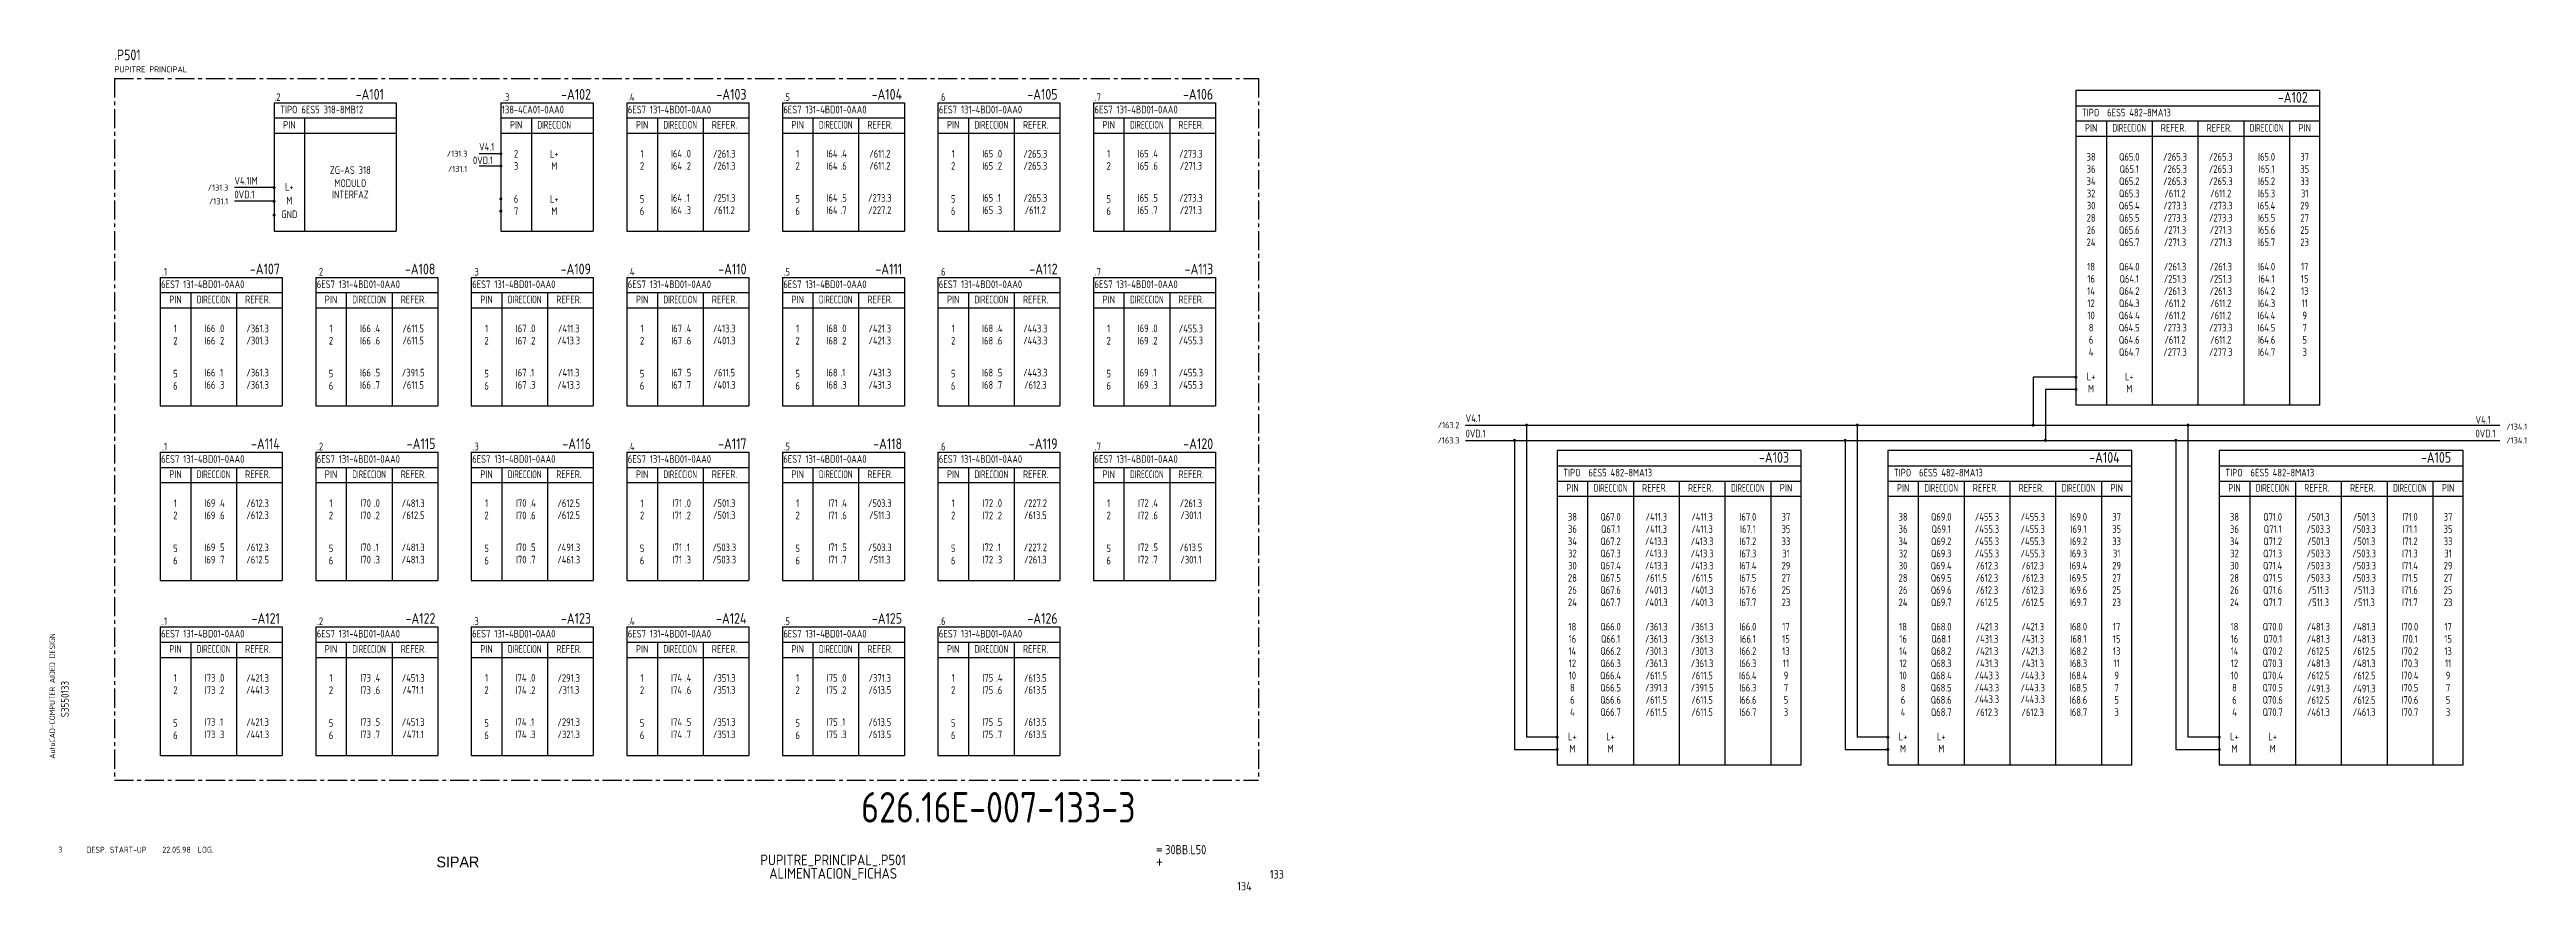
# Model space of a CAD drawing. Extents: x 10 to 1435, y 6 to 281.
# Drawn here: x 623 to 1435, y 6 to 281 of the extents above; entities that cross this region are included whole.
import ezdxf
from ezdxf.enums import TextEntityAlignment as Align

# ---------------------------------------------------------------- set-up
doc = ezdxf.new("R2010")
doc.units = 0
doc.header["$LTSCALE"] = 5
doc.header["$MEASUREMENT"] = 0
doc.linetypes.add('CENTER', pattern=[2, 1.25, -0.25, 0.25, -0.25])
doc.layers.get('0').update_dxf_attribs({"linetype": 'CONTINUOUS'})
doc.layers.add('CART', color=7, linetype='CONTINUOUS')
doc.styles.add('DIN', font='DIN.shx', dxfattribs={"width": 0.85})
doc.styles.add('N', font='ROMANS', dxfattribs={"width": 0.85, "height": 3})
doc.styles.add('X', font='UNIV.SHX', dxfattribs={"height": 3.5})

msp = doc.modelspace()

# ---------------------------------------------------------------- texts
at = {"color": 3, "style": 'DIN', "width": 0.85}
msp.add_text('.P501', height=3.5, dxfattribs=at).set_placement((644.29, 277.81))
at = {"style": 'DIN', "width": 0.85}
for s, height, p in [('PUPITRE PRINCIPAL', 2, (644.29, 273.81)), ('TIPO 6ES5 318-8MB12', 2.5, (698.62, 260.39)), ('138-4CA01-0AA0', 2.5, (771.26, 260.39)), ('6ES7 131-4BD01-0AA0', 2.5, (812.55, 260.39)), ('6ES7 131-4BD01-0AA0', 2.5, (863.53, 260.39)), ('6ES7 131-4BD01-0AA0', 2.5, (914.51, 260.39)), ('6ES7 131-4BD01-0AA0', 2.5, (965.49, 260.39)), ('TIPO  6ES5 482-8MA13', 2.5, (1289.13, 259.39)), ('0VD.1', 2.5, (761.8, 243.74)), ('V4.1', 2.5, (763.82, 248.16)), ('.0', 2.5, (831.26, 245.93)), ('.2', 2.5, (831.26, 241.89)), ('.4', 2.5, (882.24, 245.93)), ('.6', 2.5, (882.24, 241.89)), ('.0', 2.5, (933.22, 245.93)), ('.2', 2.5, (933.22, 241.89)), ('.4', 2.5, (984.2, 245.93)), ('.6', 2.5, (984.2, 241.89)), ('V4.1IM', 2.5, (683.62, 237.05)), ('0VD.1', 2.5, (683.62, 232.55)), ('.1', 2.5, (831.26, 231.44)), ('.3', 2.5, (831.26, 227.4)), ('.5', 2.5, (882.24, 231.44)), ('.7', 2.5, (882.24, 227.4)), ('.1', 2.5, (933.22, 231.44)), ('.3', 2.5, (933.22, 227.4)), ('.5', 2.5, (984.2, 231.44)), ('.7', 2.5, (984.2, 227.4)), ('6ES7 131-4BD01-0AA0', 2.5, (659.62, 203.12)), ('6ES7 131-4BD01-0AA0', 2.5, (710.6, 203.12)), ('6ES7 131-4BD01-0AA0', 2.5, (761.57, 203.12)), ('6ES7 131-4BD01-0AA0', 2.5, (812.55, 203.12)), ('6ES7 131-4BD01-0AA0', 2.5, (863.53, 203.12)), ('6ES7 131-4BD01-0AA0', 2.5, (914.51, 203.12)), ('6ES7 131-4BD01-0AA0', 2.5, (965.49, 203.12)), ('.0', 2.5, (678.33, 188.66)), ('.2', 2.5, (678.33, 184.62)), ('.4', 2.5, (729.31, 188.66)), ('.6', 2.5, (729.31, 184.62)), ('.0', 2.5, (780.29, 188.66)), ('.2', 2.5, (780.29, 184.62)), ('.4', 2.5, (831.26, 188.66)), ('.6', 2.5, (831.26, 184.62)), ('.0', 2.5, (882.24, 188.66)), ('.2', 2.5, (882.24, 184.62)), ('.4', 2.5, (933.22, 188.66)), ('.6', 2.5, (933.22, 184.62)), ('.0', 2.5, (984.2, 188.66)), ('.2', 2.5, (984.2, 184.62)), ('.1', 2.5, (678.33, 174.16)), ('.3', 2.5, (678.33, 170.12)), ('.5', 2.5, (729.31, 174.16)), ('.7', 2.5, (729.31, 170.12)), ('.1', 2.5, (780.29, 174.16)), ('.3', 2.5, (780.29, 170.12)), ('.5', 2.5, (831.26, 174.16)), ('.7', 2.5, (831.26, 170.12)), ('.1', 2.5, (882.24, 174.16)), ('.3', 2.5, (882.24, 170.12)), ('.5', 2.5, (933.22, 174.16)), ('.7', 2.5, (933.22, 170.12)), ('.1', 2.5, (984.2, 174.16)), ('.3', 2.5, (984.2, 170.12)), ('V4.1', 2.5, (1087.13, 159.19)), ('0VD.1', 2.5, (1087.13, 154.19)), ('V4.1', 2.5, (1418.1, 158.69)), ('0VD.1', 2.5, (1418.1, 154.19)), ('6ES7 131-4BD01-0AA0', 2.5, (659.62, 145.84)), ('6ES7 131-4BD01-0AA0', 2.5, (710.6, 145.84)), ('6ES7 131-4BD01-0AA0', 2.5, (761.57, 145.84)), ('6ES7 131-4BD01-0AA0', 2.5, (812.55, 145.84)), ('6ES7 131-4BD01-0AA0', 2.5, (863.53, 145.84)), ('6ES7 131-4BD01-0AA0', 2.5, (914.51, 145.84)), ('6ES7 131-4BD01-0AA0', 2.5, (965.49, 145.84)), ('TIPO  6ES5 482-8MA13', 2.5, (1119.13, 141.37)), ('TIPO  6ES5 482-8MA13', 2.5, (1227.5, 141.37)), ('TIPO  6ES5 482-8MA13', 2.5, (1336.12, 141.37)), ('.4', 2.5, (678.33, 131.39)), ('.0', 2.5, (729.31, 131.39)), ('.4', 2.5, (780.29, 131.39)), ('.0', 2.5, (831.26, 131.39)), ('.4', 2.5, (882.24, 131.39)), ('.0', 2.5, (933.22, 131.39)), ('.4', 2.5, (984.2, 131.39)), ('.6', 2.5, (678.33, 127.34)), ('.2', 2.5, (729.31, 127.34)), ('.6', 2.5, (780.29, 127.34)), ('.2', 2.5, (831.26, 127.34)), ('.6', 2.5, (882.24, 127.34)), ('.2', 2.5, (933.22, 127.34)), ('.6', 2.5, (984.2, 127.34)), ('.5', 2.5, (678.33, 116.89)), ('.7', 2.5, (678.33, 112.85)), ('.1', 2.5, (729.31, 116.89)), ('.3', 2.5, (729.31, 112.85)), ('.5', 2.5, (780.29, 116.89)), ('.7', 2.5, (780.29, 112.85)), ('.1', 2.5, (831.26, 116.89)), ('.3', 2.5, (831.26, 112.85)), ('.5', 2.5, (882.24, 116.89)), ('.7', 2.5, (882.24, 112.85)), ('.1', 2.5, (933.22, 116.89)), ('.3', 2.5, (933.22, 112.85)), ('.5', 2.5, (984.2, 116.89)), ('.7', 2.5, (984.2, 112.85)), ('6ES7 131-4BD01-0AA0', 2.5, (659.62, 88.57)), ('6ES7 131-4BD01-0AA0', 2.5, (710.6, 88.57)), ('6ES7 131-4BD01-0AA0', 2.5, (761.57, 88.57)), ('6ES7 131-4BD01-0AA0', 2.5, (812.55, 88.57)), ('6ES7 131-4BD01-0AA0', 2.5, (863.53, 88.57)), ('6ES7 131-4BD01-0AA0', 2.5, (914.51, 88.57)), ('.0', 2.5, (678.33, 74.11)), ('.4', 2.5, (729.31, 74.11)), ('.0', 2.5, (780.29, 74.11)), ('.4', 2.5, (831.26, 74.11)), ('.0', 2.5, (882.24, 74.11)), ('.4', 2.5, (933.22, 74.11)), ('.2', 2.5, (678.33, 70.07)), ('.6', 2.5, (729.31, 70.07)), ('.2', 2.5, (780.29, 70.07)), ('.6', 2.5, (831.26, 70.07)), ('.2', 2.5, (882.24, 70.07)), ('.6', 2.5, (933.22, 70.07)), ('.1', 2.5, (678.33, 59.62)), ('.3', 2.5, (678.33, 55.58)), ('.5', 2.5, (729.31, 59.62)), ('.7', 2.5, (729.31, 55.58)), ('.1', 2.5, (780.29, 59.62)), ('.3', 2.5, (780.29, 55.58)), ('.5', 2.5, (831.26, 59.62)), ('.7', 2.5, (831.26, 55.58)), ('.1', 2.5, (882.24, 59.62)), ('.3', 2.5, (882.24, 55.58)), ('.5', 2.5, (933.22, 59.62)), ('.7', 2.5, (933.22, 55.58))]:
    msp.add_text(s, height=height, dxfattribs=at).set_placement(p)
at = {"color": 3, "style": 'DIN', "width": 0.85}
for s, p in [('-A101', (732.62, 264.89)), ('-A102', (800.48, 264.89)), ('-A103', (851.46, 264.89)), ('-A104', (902.44, 264.89)), ('-A105', (953.41, 264.89)), ('-A106', (1004.39, 264.89)), ('-A102', (1363.13, 263.89)), ('-A107', (698.52, 207.62)), ('-A108', (749.5, 207.62)), ('-A109', (800.48, 207.62)), ('-A110', (851.46, 207.62)), ('-A111', (902.44, 207.62)), ('-A112', (953.41, 207.62)), ('-A113', (1004.39, 207.62)), ('-A114', (698.52, 150.34)), ('-A115', (749.5, 150.34)), ('-A116', (800.48, 150.34)), ('-A117', (851.46, 150.34)), ('-A118', (902.44, 150.34)), ('-A119', (953.41, 150.34)), ('-A120', (1004.39, 150.34)), ('-A103', (1193.13, 145.87)), ('-A104', (1301.5, 145.87)), ('-A105', (1410.12, 145.87)), ('-A121', (698.52, 93.07)), ('-A122', (749.5, 93.07)), ('-A123', (800.48, 93.07)), ('-A124', (851.46, 93.07)), ('-A125', (902.44, 93.07)), ('-A126', (953.41, 93.07))]:
    msp.add_text(s, height=3.5, dxfattribs=at).set_placement(p, align=Align.RIGHT)
at = {"style": 'DIN', "width": 0.85}
for s, p in [('.2', (697.76, 264.49)), ('.3', (772.73, 264.49)), ('.4', (813.68, 264.49)), ('.5', (864.66, 264.49)), ('.6', (915.64, 264.49)), ('.7', (966.62, 264.49)), ('PIN', (701.62, 255.39)), ('PIN', (775.94, 255.39)), ('PIN', (817.23, 255.39)), ('REFER.', (844.23, 255.39)), ('PIN', (868.21, 255.39)), ('REFER.', (895.21, 255.39)), ('PIN', (919.19, 255.39)), ('REFER.', (946.19, 255.39)), ('PIN', (970.16, 255.39)), ('REFER.', (997.16, 255.39)), ('PIN', (1292.13, 254.39)), ('REFER.', (1319.13, 254.39)), ('REFER.', (1334.13, 254.39)), ('PIN', (1362.13, 254.39)), ('3', (775.94, 241.89)), ('2', (775.94, 245.89)), ('L+', (788.44, 245.89)), ('M', (788.44, 241.89)), ('2', (817.23, 241.89)), ('1', (817.23, 245.89)), ('/261.3', (844.17, 245.88)), ('/261.3', (844.17, 241.95)), ('2', (868.21, 241.89)), ('1', (868.21, 245.89)), ('/611.2', (895.15, 245.88)), ('/611.2', (895.15, 241.95)), ('2', (919.19, 241.89)), ('1', (919.19, 245.89)), ('/265.3', (946.12, 245.88)), ('/265.3', (946.12, 241.95)), ('2', (970.16, 241.89)), ('1', (970.16, 245.89)), ('/273.3', (997.1, 245.88)), ('/271.3', (997.1, 241.95)), ('38', (1292.13, 244.89)), ('Q65.0', (1304.63, 244.89)), ('/265.3', (1319.63, 244.89)), ('/265.3', (1334.63, 244.89)), ('I65.0', (1349.63, 244.89)), ('37', (1362.13, 244.89)), ('L+', (701.62, 235.05)), ('ZG-AS 318', (721.62, 240.54)), ('MODULO', (721.62, 236.27)), ('34', (1292.13, 236.89)), ('36', (1292.13, 240.89)), ('Q65.2', (1304.63, 236.89)), ('Q65.1', (1304.63, 240.89)), ('/265.3', (1319.63, 240.89)), ('/265.3', (1319.63, 236.89)), ('/265.3', (1334.63, 240.89)), ('/265.3', (1334.63, 236.89)), ('I65.2', (1349.63, 236.89)), ('I65.1', (1349.63, 240.89)), ('35', (1362.13, 240.89)), ('33', (1362.13, 236.89)), ('GND', (701.62, 226.05)), ('M', (701.62, 230.55)), ('INTERFAZ', (721.62, 232.54)), ('7', (775.94, 227.09)), ('6', (775.94, 231.09)), ('L+', (788.44, 231.09)), ('M', (788.44, 227.09)), ('5', (817.23, 231.09)), ('6', (817.23, 227.09)), ('/251.3', (844.17, 231.42)), ('/611.2', (844.17, 227.4)), ('5', (868.21, 231.09)), ('6', (868.21, 227.09)), ('/273.3', (895.15, 231.42)), ('/227.2', (895.15, 227.4)), ('5', (919.19, 231.09)), ('6', (919.19, 227.09)), ('/265.3', (946.12, 231.42)), ('/611.2', (946.12, 227.4)), ('5', (970.16, 231.09)), ('6', (970.16, 227.09)), ('/273.3', (997.1, 231.42)), ('/271.3', (997.1, 227.4)), ('28', (1292.13, 224.89)), ('32', (1292.13, 232.89)), ('30', (1292.13, 228.89)), ('Q65.4', (1304.63, 228.89)), ('Q65.5', (1304.63, 224.89)), ('Q65.3', (1304.63, 232.89)), ('/273.3', (1319.63, 228.89)), ('/273.3', (1319.63, 224.89)), ('/611.2', (1319.63, 232.89)), ('/273.3', (1334.63, 228.89)), ('/273.3', (1334.63, 224.89)), ('/611.2', (1334.63, 232.89)), ('I65.4', (1349.63, 228.89)), ('I65.5', (1349.63, 224.89)), ('I65.3', (1349.63, 232.89)), ('29', (1362.13, 228.89)), ('27', (1362.13, 224.89)), ('31', (1362.13, 232.89)), ('24', (1292.13, 216.89)), ('26', (1292.13, 220.89)), ('Q65.6', (1304.63, 220.89)), ('Q65.7', (1304.63, 216.89)), ('/271.3', (1319.63, 220.89)), ('/271.3', (1319.63, 216.89)), ('/271.3', (1334.63, 220.89)), ('/271.3', (1334.63, 216.89)), ('I65.6', (1349.63, 220.89)), ('I65.7', (1349.63, 216.89)), ('25', (1362.13, 220.89)), ('23', (1362.13, 216.89)), ('18', (1292.13, 208.89)), ('Q64.0', (1304.63, 208.89)), ('/261.3', (1319.63, 208.89)), ('/261.3', (1334.63, 208.89)), ('I64.0', (1349.63, 208.89)), ('17', (1362.13, 208.89)), ('.1', (660.75, 207.22)), ('.2', (711.72, 207.22)), ('.3', (762.7, 207.22)), ('.4', (813.68, 207.22)), ('.5', (864.66, 207.22)), ('.6', (915.64, 207.22)), ('.7', (966.62, 207.22)), ('14', (1292.13, 200.89)), ('16', (1292.13, 204.89)), ('Q64.2', (1304.63, 200.89)), ('Q64.1', (1304.63, 204.89)), ('/251.3', (1319.63, 204.89)), ('/261.3', (1319.63, 200.89)), ('/251.3', (1334.63, 204.89)), ('/261.3', (1334.63, 200.89)), ('I64.2', (1349.63, 200.89)), ('I64.1', (1349.63, 204.89)), ('15', (1362.13, 204.89)), ('13', (1362.13, 200.89)), ('PIN', (664.29, 198.12)), ('REFER.', (691.29, 198.12)), ('PIN', (715.27, 198.12)), ('REFER.', (742.27, 198.12)), ('PIN', (766.25, 198.12)), ('REFER.', (793.25, 198.12)), ('PIN', (817.23, 198.12)), ('REFER.', (844.23, 198.12)), ('PIN', (868.21, 198.12)), ('REFER.', (895.21, 198.12)), ('PIN', (919.19, 198.12)), ('REFER.', (946.19, 198.12)), ('PIN', (970.16, 198.12)), ('REFER.', (997.16, 198.12)), ('10', (1292.13, 192.89)), ('12', (1292.13, 196.89)), ('Q64.4', (1304.63, 192.89)), ('Q64.3', (1304.63, 196.89)), ('/611.2', (1319.63, 196.89)), ('/611.2', (1319.63, 192.89)), ('/611.2', (1334.63, 196.89)), ('/611.2', (1334.63, 192.89)), ('I64.4', (1349.63, 192.89)), ('I64.3', (1349.63, 196.89)), ('11', (1362.13, 196.89)), ('9', (1362.13, 192.89)), ('2', (664.29, 184.62)), ('1', (664.29, 188.62)), ('/361.3', (691.23, 188.61)), ('/301.3', (691.23, 184.68)), ('2', (715.27, 184.62)), ('1', (715.27, 188.62)), ('/611.5', (742.21, 188.61)), ('/611.5', (742.21, 184.68)), ('2', (766.25, 184.62)), ('1', (766.25, 188.62)), ('/413.3', (793.19, 184.68)), ('/411.3', (793.19, 188.61)), ('2', (817.23, 184.62)), ('1', (817.23, 188.62)), ('/413.3', (844.17, 188.61)), ('/401.3', (844.17, 184.68)), ('2', (868.21, 184.62)), ('1', (868.21, 188.62)), ('/421.3', (895.15, 188.61)), ('/421.3', (895.15, 184.68)), ('2', (919.19, 184.62)), ('1', (919.19, 188.62)), ('/443.3', (946.12, 188.61)), ('/443.3', (946.12, 184.68)), ('2', (970.16, 184.62)), ('1', (970.16, 188.62)), ('/455.3', (997.1, 188.61)), ('/455.3', (997.1, 184.68)), ('8', (1292.13, 188.89)), ('6', (1292.13, 184.89)), ('Q64.5', (1304.63, 188.89)), ('Q64.6', (1304.63, 184.89)), ('/273.3', (1319.63, 188.89)), ('/611.2', (1319.63, 184.89)), ('/273.3', (1334.63, 188.89)), ('/611.2', (1334.63, 184.89)), ('I64.5', (1349.63, 188.89)), ('I64.6', (1349.63, 184.89)), ('7', (1362.13, 188.89)), ('5', (1362.13, 184.89)), ('4', (1292.13, 180.89)), ('Q64.7', (1304.63, 180.89)), ('/277.3', (1319.63, 180.89)), ('/277.3', (1334.63, 180.89)), ('I64.7', (1349.63, 180.89)), ('3', (1362.13, 180.89)), ('5', (664.29, 173.82)), ('6', (664.29, 169.82)), ('/361.3', (691.23, 174.15)), ('/361.3', (691.23, 170.12)), ('5', (715.27, 173.82)), ('6', (715.27, 169.82)), ('/391.5', (742.21, 174.15)), ('/611.5', (742.21, 170.12)), ('5', (766.25, 173.82)), ('6', (766.25, 169.82)), ('/413.3', (793.19, 170.12)), ('/411.3', (793.19, 174.15)), ('5', (817.23, 173.82)), ('6', (817.23, 169.82)), ('/401.3', (844.17, 170.12)), ('/611.5', (844.17, 174.15)), ('5', (868.21, 173.82)), ('6', (868.21, 169.82)), ('/431.3', (895.15, 174.15)), ('/431.3', (895.15, 170.12)), ('5', (919.19, 173.82)), ('6', (919.19, 169.82)), ('/443.3', (946.12, 174.15)), ('/612.3', (946.12, 170.12)), ('5', (970.16, 173.82)), ('6', (970.16, 169.82)), ('/455.3', (997.1, 174.15)), ('/455.3', (997.1, 170.12)), ('L+', (1292.13, 172.89)), ('M', (1292.13, 168.89)), ('L+', (1304.63, 172.89)), ('M', (1304.63, 168.89)), ('.1', (660.75, 149.94)), ('.2', (711.72, 149.94)), ('.3', (762.7, 149.94)), ('.4', (813.68, 149.94)), ('.5', (864.66, 149.94)), ('.6', (915.64, 149.94)), ('.7', (966.62, 149.94)), ('PIN', (664.29, 140.84)), ('REFER.', (691.29, 140.84)), ('PIN', (715.27, 140.84)), ('REFER.', (742.27, 140.84)), ('PIN', (766.25, 140.84)), ('REFER.', (793.25, 140.84)), ('PIN', (817.23, 140.84)), ('REFER.', (844.23, 140.84)), ('PIN', (868.21, 140.84)), ('REFER.', (895.21, 140.84)), ('PIN', (919.19, 140.84)), ('REFER.', (946.19, 140.84)), ('PIN', (970.16, 140.84)), ('REFER.', (997.16, 140.84)), ('PIN', (1122.13, 136.37)), ('REFER.', (1149.13, 136.37)), ('REFER.', (1164.13, 136.37)), ('PIN', (1192.13, 136.37)), ('PIN', (1230.5, 136.37)), ('REFER.', (1257.5, 136.37)), ('REFER.', (1272.5, 136.37)), ('PIN', (1300.5, 136.37)), ('PIN', (1339.12, 136.37)), ('REFER.', (1366.12, 136.37)), ('REFER.', (1381.12, 136.37)), ('PIN', (1409.12, 136.37)), ('1', (664.29, 131.34)), ('/612.3', (691.23, 131.34)), ('/612.3', (691.23, 127.41)), ('1', (715.27, 131.34)), ('/481.3', (742.21, 131.34)), ('/612.5', (742.21, 127.41)), ('1', (766.25, 131.34)), ('/612.5', (793.19, 131.34)), ('/612.5', (793.19, 127.41)), ('1', (817.23, 131.34)), ('/501.3', (844.17, 131.34)), ('/501.3', (844.17, 127.41)), ('1', (868.21, 131.34)), ('/503.3', (895.15, 131.34)), ('/511.3', (895.15, 127.41)), ('1', (919.19, 131.34)), ('/227.2', (946.12, 131.34)), ('/613.5', (946.12, 127.41)), ('1', (970.16, 131.34)), ('/261.3', (997.1, 131.34)), ('/301.1', (997.1, 127.41)), ('2', (664.29, 127.34)), ('2', (715.27, 127.34)), ('2', (766.25, 127.34)), ('2', (817.23, 127.34)), ('2', (868.21, 127.34)), ('2', (919.19, 127.34)), ('2', (970.16, 127.34)), ('38', (1122.13, 126.87)), ('36', (1122.13, 122.87)), ('Q67.0', (1134.63, 126.87)), ('Q67.1', (1134.63, 122.87)), ('/411.3', (1149.63, 126.87)), ('/411.3', (1149.63, 122.87)), ('/411.3', (1164.63, 126.87)), ('/411.3', (1164.63, 122.87)), ('I67.0', (1179.63, 126.87)), ('I67.1', (1179.63, 122.87)), ('35', (1192.13, 122.87)), ('37', (1192.13, 126.87)), ('38', (1230.5, 126.87)), ('36', (1230.5, 122.87)), ('Q69.0', (1243, 126.87)), ('Q69.1', (1243, 122.87)), ('/455.3', (1258, 126.87)), ('/455.3', (1258, 122.87)), ('/455.3', (1273, 126.87)), ('/455.3', (1273, 122.87)), ('I69.0', (1288, 126.87)), ('I69.1', (1288, 122.87)), ('35', (1300.5, 122.87)), ('37', (1300.5, 126.87)), ('38', (1339.12, 126.87)), ('36', (1339.12, 122.87)), ('Q71.0', (1351.62, 126.87)), ('Q71.1', (1351.62, 122.87)), ('/503.3', (1366.62, 122.87)), ('/501.3', (1366.62, 126.87)), ('/503.3', (1381.62, 122.87)), ('/501.3', (1381.62, 126.87)), ('I71.0', (1396.62, 126.87)), ('I71.1', (1396.62, 122.87)), ('35', (1409.12, 122.87)), ('37', (1409.12, 126.87)), ('5', (664.29, 116.55)), ('6', (664.29, 112.55)), ('/612.5', (691.23, 112.85)), ('/612.3', (691.23, 116.87)), ('5', (715.27, 116.55)), ('6', (715.27, 112.55)), ('/481.3', (742.21, 116.87)), ('/481.3', (742.21, 112.85)), ('5', (766.25, 116.55)), ('6', (766.25, 112.55)), ('/491.3', (793.19, 116.87)), ('/461.3', (793.19, 112.85)), ('5', (817.23, 116.55)), ('6', (817.23, 112.55)), ('/503.3', (844.17, 116.87)), ('/503.3', (844.17, 112.85)), ('5', (868.21, 116.55)), ('6', (868.21, 112.55)), ('/503.3', (895.15, 116.87)), ('/511.3', (895.15, 112.85)), ('5', (919.19, 116.55)), ('6', (919.19, 112.55)), ('/227.2', (946.12, 116.87)), ('/261.3', (946.12, 112.85)), ('5', (970.16, 116.55)), ('6', (970.16, 112.55)), ('/613.5', (997.1, 116.87)), ('/301.1', (997.1, 112.85)), ('34', (1122.13, 118.87)), ('32', (1122.13, 114.87)), ('Q67.3', (1134.63, 114.87)), ('Q67.2', (1134.63, 118.87)), ('/413.3', (1149.63, 118.87)), ('/413.3', (1149.63, 114.87)), ('/413.3', (1164.63, 118.87)), ('/413.3', (1164.63, 114.87)), ('I67.3', (1179.63, 114.87)), ('I67.2', (1179.63, 118.87)), ('33', (1192.13, 118.87)), ('31', (1192.13, 114.87)), ('34', (1230.5, 118.87)), ('32', (1230.5, 114.87)), ('Q69.3', (1243, 114.87)), ('Q69.2', (1243, 118.87)), ('/455.3', (1258, 118.87)), ('/455.3', (1258, 114.87)), ('/455.3', (1273, 118.87)), ('/455.3', (1273, 114.87)), ('I69.3', (1288, 114.87)), ('I69.2', (1288, 118.87)), ('33', (1300.5, 118.87)), ('31', (1300.5, 114.87)), ('34', (1339.12, 118.87)), ('32', (1339.12, 114.87)), ('Q71.3', (1351.62, 114.87)), ('Q71.2', (1351.62, 118.87)), ('/503.3', (1366.62, 114.87)), ('/501.3', (1366.62, 118.87)), ('/503.3', (1381.62, 114.87)), ('/501.3', (1381.62, 118.87)), ('I71.3', (1396.62, 114.87)), ('I71.2', (1396.62, 118.87)), ('33', (1409.12, 118.87)), ('31', (1409.12, 114.87)), ('28', (1122.13, 106.87)), ('30', (1122.13, 110.87)), ('Q67.4', (1134.63, 110.87)), ('Q67.5', (1134.63, 106.87)), ('/413.3', (1149.63, 110.87)), ('/611.5', (1149.63, 106.87)), ('/413.3', (1164.63, 110.87)), ('/611.5', (1164.63, 106.87)), ('I67.4', (1179.63, 110.87)), ('I67.5', (1179.63, 106.87)), ('29', (1192.13, 110.87)), ('27', (1192.13, 106.87)), ('28', (1230.5, 106.87)), ('30', (1230.5, 110.87)), ('Q69.4', (1243, 110.87)), ('Q69.5', (1243, 106.87)), ('/612.3', (1258, 110.87)), ('/612.3', (1258, 106.87)), ('/612.3', (1273, 110.87)), ('/612.3', (1273, 106.87)), ('I69.4', (1288, 110.87)), ('I69.5', (1288, 106.87)), ('29', (1300.5, 110.87)), ('27', (1300.5, 106.87)), ('28', (1339.12, 106.87)), ('30', (1339.12, 110.87)), ('Q71.4', (1351.62, 110.87)), ('Q71.5', (1351.62, 106.87)), ('/503.3', (1366.62, 110.87)), ('/503.3', (1366.62, 106.87)), ('/503.3', (1381.62, 110.87)), ('/503.3', (1381.62, 106.87)), ('I71.4', (1396.62, 110.87)), ('I71.5', (1396.62, 106.87)), ('29', (1409.12, 110.87)), ('27', (1409.12, 106.87)), ('24', (1122.13, 98.87)), ('26', (1122.13, 102.87)), ('Q67.6', (1134.63, 102.87)), ('Q67.7', (1134.63, 98.87)), ('/401.3', (1149.63, 102.87)), ('/401.3', (1149.63, 98.87)), ('/401.3', (1164.63, 102.87)), ('/401.3', (1164.63, 98.87)), ('I67.6', (1179.63, 102.87)), ('I67.7', (1179.63, 98.87)), ('25', (1192.13, 102.87)), ('23', (1192.13, 98.87)), ('24', (1230.5, 98.87)), ('26', (1230.5, 102.87)), ('Q69.6', (1243, 102.87)), ('Q69.7', (1243, 98.87)), ('/612.5', (1258, 98.87)), ('/612.3', (1258, 102.87)), ('/612.5', (1273, 98.87)), ('/612.3', (1273, 102.87)), ('I69.6', (1288, 102.87)), ('I69.7', (1288, 98.87)), ('25', (1300.5, 102.87)), ('23', (1300.5, 98.87)), ('24', (1339.12, 98.87)), ('26', (1339.12, 102.87)), ('Q71.6', (1351.62, 102.87)), ('Q71.7', (1351.62, 98.87)), ('/511.3', (1366.62, 102.87)), ('/511.3', (1366.62, 98.87)), ('/511.3', (1381.62, 102.87)), ('/511.3', (1381.62, 98.87)), ('I71.6', (1396.62, 102.87)), ('I71.7', (1396.62, 98.87)), ('25', (1409.12, 102.87)), ('23', (1409.12, 98.87)), ('.1', (660.75, 92.67)), ('.2', (711.72, 92.67)), ('.3', (762.7, 92.67)), ('.4', (813.68, 92.67)), ('.5', (864.66, 92.67)), ('.6', (915.64, 92.67)), ('18', (1122.13, 90.87)), ('16', (1122.13, 86.87)), ('Q66.0', (1134.63, 90.87)), ('Q66.1', (1134.63, 86.87)), ('/361.3', (1149.63, 90.87)), ('/361.3', (1149.63, 86.87)), ('/361.3', (1164.63, 90.87)), ('/361.3', (1164.63, 86.87)), ('I66.0', (1179.63, 90.87)), ('I66.1', (1179.63, 86.87)), ('15', (1192.13, 86.87)), ('17', (1192.13, 90.87)), ('18', (1230.5, 90.87)), ('16', (1230.5, 86.87)), ('Q68.0', (1243, 90.87)), ('Q68.1', (1243, 86.87)), ('/431.3', (1258, 86.87)), ('/421.3', (1258, 90.87)), ('/431.3', (1273, 86.87)), ('/421.3', (1273, 90.87)), ('I68.0', (1288, 90.87)), ('I68.1', (1288, 86.87)), ('15', (1300.5, 86.87)), ('17', (1300.5, 90.87)), ('18', (1339.12, 90.87)), ('16', (1339.12, 86.87)), ('Q70.0', (1351.62, 90.87)), ('Q70.1', (1351.62, 86.87)), ('/481.3', (1366.62, 90.87)), ('/481.3', (1366.62, 86.87)), ('/481.3', (1381.62, 90.87)), ('/481.3', (1381.62, 86.87)), ('I70.0', (1396.62, 90.87)), ('I70.1', (1396.62, 86.87)), ('15', (1409.12, 86.87)), ('17', (1409.12, 90.87)), ('PIN', (664.29, 83.57)), ('REFER.', (691.29, 83.57)), ('PIN', (715.27, 83.57)), ('REFER.', (742.27, 83.57)), ('PIN', (766.25, 83.57)), ('REFER.', (793.25, 83.57)), ('PIN', (817.23, 83.57)), ('REFER.', (844.23, 83.57)), ('PIN', (868.21, 83.57)), ('REFER.', (895.21, 83.57)), ('PIN', (919.19, 83.57)), ('REFER.', (946.19, 83.57)), ('14', (1122.13, 82.87)), ('12', (1122.13, 78.87)), ('Q66.3', (1134.63, 78.87)), ('Q66.2', (1134.63, 82.87)), ('/361.3', (1149.63, 78.87)), ('/301.3', (1149.63, 82.87)), ('/361.3', (1164.63, 78.87)), ('/301.3', (1164.63, 82.87)), ('I66.3', (1179.63, 78.87)), ('I66.2', (1179.63, 82.87)), ('13', (1192.13, 82.87)), ('11', (1192.13, 78.87)), ('14', (1230.5, 82.87)), ('12', (1230.5, 78.87)), ('Q68.3', (1243, 78.87)), ('Q68.2', (1243, 82.87)), ('/431.3', (1258, 78.87)), ('/421.3', (1258, 82.87)), ('/431.3', (1273, 78.87)), ('/421.3', (1273, 82.87)), ('I68.3', (1288, 78.87)), ('I68.2', (1288, 82.87)), ('13', (1300.5, 82.87)), ('11', (1300.5, 78.87)), ('14', (1339.12, 82.87)), ('12', (1339.12, 78.87)), ('Q70.3', (1351.62, 78.87)), ('Q70.2', (1351.62, 82.87)), ('/481.3', (1366.62, 78.87)), ('/612.5', (1366.62, 82.87)), ('/481.3', (1381.62, 78.87)), ('/612.5', (1381.62, 82.87)), ('I70.3', (1396.62, 78.87)), ('I70.2', (1396.62, 82.87)), ('13', (1409.12, 82.87)), ('11', (1409.12, 78.87)), ('1', (664.29, 74.07)), ('/421.3', (691.23, 74.06)), ('1', (715.27, 74.07)), ('/451.3', (742.21, 74.06)), ('1', (766.25, 74.07)), ('/291.3', (793.19, 74.06)), ('1', (817.23, 74.07)), ('/351.3', (844.17, 74.06)), ('1', (868.21, 74.07)), ('/371.3', (895.15, 74.06)), ('1', (919.19, 74.07)), ('/613.5', (946.12, 74.06)), ('10', (1122.13, 74.87)), ('8', (1122.13, 70.87)), ('Q66.4', (1134.63, 74.87)), ('Q66.5', (1134.63, 70.87)), ('/391.3', (1149.63, 70.87)), ('/611.5', (1149.63, 74.87)), ('/391.5', (1164.63, 70.87)), ('/611.5', (1164.63, 74.87)), ('I66.4', (1179.63, 74.87)), ('I66.3', (1179.63, 70.87)), ('7', (1192.13, 70.87)), ('9', (1192.13, 74.87)), ('10', (1230.5, 74.87)), ('8', (1230.5, 70.87)), ('Q68.4', (1243, 74.87)), ('Q68.5', (1243, 70.87)), ('/443.3', (1258, 74.87)), ('/443.3', (1258, 70.87)), ('/443.3', (1273, 74.87)), ('/443.3', (1273, 70.87)), ('I68.4', (1288, 74.87)), ('I68.5', (1288, 70.87)), ('9', (1300.5, 74.87)), ('7', (1300.5, 70.87)), ('10', (1339.12, 74.87)), ('8', (1339.12, 70.87)), ('Q70.4', (1351.62, 74.87)), ('Q70.5', (1351.62, 70.87)), ('/491.3', (1366.62, 70.59)), ('/612.5', (1366.62, 74.87)), ('/491.3', (1381.62, 70.59)), ('/612.5', (1381.62, 74.87)), ('I70.4', (1396.62, 74.87)), ('I70.5', (1396.62, 70.87)), ('9', (1409.12, 74.87)), ('7', (1409.12, 70.87)), ('2', (664.29, 70.07)), ('/441.3', (691.23, 70.14)), ('2', (715.27, 70.07)), ('/471.1', (742.21, 70.14)), ('2', (766.25, 70.07)), ('/311.3', (793.19, 70.14)), ('2', (817.23, 70.07)), ('/351.3', (844.17, 70.14)), ('2', (868.21, 70.07)), ('/613.5', (895.15, 70.14)), ('2', (919.19, 70.07)), ('/613.5', (946.12, 70.14)), ('4', (1122.13, 62.87)), ('6', (1122.13, 66.87)), ('Q66.6', (1134.63, 66.87)), ('Q66.7', (1134.63, 62.87)), ('/611.5', (1149.63, 66.87)), ('/611.5', (1149.63, 62.87)), ('/611.5', (1164.63, 66.87)), ('/611.5', (1164.63, 62.87)), ('I66.6', (1179.63, 66.87)), ('I66.7', (1179.63, 62.87)), ('3', (1192.13, 62.87)), ('5', (1192.13, 66.87)), ('4', (1230.5, 62.87)), ('6', (1230.5, 66.87)), ('Q68.6', (1243, 66.87)), ('Q68.7', (1243, 62.87)), ('/443.3', (1258, 67.1)), ('/612.3', (1258, 62.81)), ('/443.3', (1273, 67.1)), ('/612.3', (1273, 62.81)), ('I68.6', (1288, 66.87)), ('I68.7', (1288, 62.87)), ('3', (1300.5, 62.87)), ('5', (1300.5, 66.87)), ('4', (1339.12, 62.87)), ('6', (1339.12, 66.87)), ('Q70.6', (1351.62, 66.87)), ('Q70.7', (1351.62, 62.87)), ('/461.3', (1366.62, 62.87)), ('/612.5', (1366.62, 66.81)), ('/461.3', (1381.62, 62.87)), ('/612.5', (1381.62, 66.81)), ('I70.6', (1396.62, 66.87)), ('I70.7', (1396.62, 62.87)), ('3', (1409.12, 62.87)), ('5', (1409.12, 66.87)), ('5', (664.29, 59.27)), ('6', (664.29, 55.27)), ('/441.3', (691.23, 55.58)), ('/421.3', (691.23, 59.6)), ('5', (715.27, 59.27)), ('6', (715.27, 55.27)), ('/451.3', (742.21, 59.6)), ('/471.1', (742.21, 55.58)), ('5', (766.25, 59.27)), ('6', (766.25, 55.27)), ('/291.3', (793.19, 59.6)), ('/321.3', (793.19, 55.58)), ('5', (817.23, 59.27)), ('6', (817.23, 55.27)), ('/351.3', (844.17, 59.6)), ('/351.3', (844.17, 55.58)), ('5', (868.21, 59.27)), ('6', (868.21, 55.27)), ('/613.5', (895.15, 59.6)), ('/613.5', (895.15, 55.58)), ('5', (919.19, 59.27)), ('6', (919.19, 55.27)), ('/613.5', (946.12, 59.6)), ('/613.5', (946.12, 55.58)), ('L+', (1122.13, 54.87)), ('L+', (1134.63, 54.87)), ('L+', (1230.5, 54.87)), ('L+', (1243, 54.87)), ('L+', (1339.12, 54.87)), ('L+', (1351.62, 54.87)), ('M', (1122.13, 50.87)), ('M', (1134.63, 50.87)), ('M', (1230.5, 50.87)), ('M', (1243, 50.87)), ('M', (1339.12, 50.87)), ('M', (1351.62, 50.87))]:
    msp.add_text(s, height=2.5, dxfattribs=at).set_placement(p, align=Align.CENTER)
at = {"style": 'DIN', "width": 0.596129}
for p, p2 in [((782.94, 255.39), (793.94, 255.39)), ((824.23, 255.39), (835.23, 255.39)), ((875.21, 255.39), (886.21, 255.39)), ((926.19, 255.39), (937.19, 255.39)), ((977.16, 255.39), (988.16, 255.39)), ((1299.13, 254.39), (1310.13, 254.39)), ((1344.13, 254.39), (1355.13, 254.39)), ((671.29, 198.12), (682.29, 198.12)), ((722.27, 198.12), (733.27, 198.12)), ((773.25, 198.12), (784.25, 198.12)), ((824.23, 198.12), (835.23, 198.12)), ((875.21, 198.12), (886.21, 198.12)), ((926.19, 198.12), (937.19, 198.12)), ((977.16, 198.12), (988.16, 198.12)), ((671.29, 140.84), (682.29, 140.84)), ((722.27, 140.84), (733.27, 140.84)), ((773.25, 140.84), (784.25, 140.84)), ((824.23, 140.84), (835.23, 140.84)), ((875.21, 140.84), (886.21, 140.84)), ((926.19, 140.84), (937.19, 140.84)), ((977.16, 140.84), (988.16, 140.84)), ((1129.13, 136.37), (1140.13, 136.37)), ((1174.13, 136.37), (1185.13, 136.37)), ((1237.5, 136.37), (1248.5, 136.37)), ((1282.5, 136.37), (1293.5, 136.37)), ((1346.12, 136.37), (1357.12, 136.37)), ((1391.12, 136.37), (1402.12, 136.37)), ((671.29, 83.57), (682.29, 83.57)), ((722.27, 83.57), (733.27, 83.57)), ((773.25, 83.57), (784.25, 83.57)), ((824.23, 83.57), (835.23, 83.57)), ((875.21, 83.57), (886.21, 83.57)), ((926.19, 83.57), (937.19, 83.57))]:
    msp.add_text('DIRECCION', height=2.5, dxfattribs=at).set_placement(p, p2, align=Align.FIT)
at = {"style": 'DIN', "width": 0.85}
for s, height, p in [('/131.3', 2, (759.95, 246.16)), ('I64', 2.5, (830.33, 245.93)), ('I64', 2.5, (830.33, 241.89)), ('I64', 2.5, (881.31, 245.93)), ('I64', 2.5, (881.31, 241.89)), ('I65', 2.5, (932.29, 245.93)), ('I65', 2.5, (932.29, 241.89)), ('I65', 2.5, (983.26, 245.93)), ('I65', 2.5, (983.26, 241.89)), ('/131.3', 2, (681.62, 235.05)), ('/131.1', 2, (759.95, 241.16)), ('/131.1', 2, (681.62, 230.55)), ('I64', 2.5, (830.33, 231.44)), ('I64', 2.5, (830.33, 227.4)), ('I64', 2.5, (881.31, 231.44)), ('I64', 2.5, (881.31, 227.4)), ('I65', 2.5, (932.29, 231.44)), ('I65', 2.5, (932.29, 227.4)), ('I65', 2.5, (983.26, 231.44)), ('I65', 2.5, (983.26, 227.4)), ('I66', 2.5, (677.39, 188.66)), ('I66', 2.5, (677.39, 184.62)), ('I66', 2.5, (728.37, 188.66)), ('I66', 2.5, (728.37, 184.62)), ('I67', 2.5, (779.35, 188.66)), ('I67', 2.5, (779.35, 184.62)), ('I67', 2.5, (830.33, 188.66)), ('I67', 2.5, (830.33, 184.62)), ('I68', 2.5, (881.31, 188.66)), ('I68', 2.5, (881.31, 184.62)), ('I68', 2.5, (932.29, 188.66)), ('I68', 2.5, (932.29, 184.62)), ('I69', 2.5, (983.26, 188.66)), ('I69', 2.5, (983.26, 184.62)), ('I66', 2.5, (677.39, 174.16)), ('I66', 2.5, (677.39, 170.12)), ('I66', 2.5, (728.37, 174.16)), ('I66', 2.5, (728.37, 170.12)), ('I67', 2.5, (779.35, 174.16)), ('I67', 2.5, (779.35, 170.12)), ('I67', 2.5, (830.33, 174.16)), ('I67', 2.5, (830.33, 170.12)), ('I68', 2.5, (881.31, 174.16)), ('I68', 2.5, (881.31, 170.12)), ('I68', 2.5, (932.29, 174.16)), ('I68', 2.5, (932.29, 170.12)), ('I69', 2.5, (983.26, 174.16)), ('I69', 2.5, (983.26, 170.12)), ('/163.2', 2, (1085.13, 157.19)), ('/134.1', 2, (1435.04, 156.69)), ('/163.3', 2, (1085.13, 152.19)), ('/134.1', 2, (1435.04, 152.19)), ('I69', 2.5, (677.39, 131.39)), ('I70', 2.5, (728.37, 131.39)), ('I70', 2.5, (779.35, 131.39)), ('I71', 2.5, (830.33, 131.39)), ('I71', 2.5, (881.31, 131.39)), ('I72', 2.5, (932.29, 131.39)), ('I72', 2.5, (983.26, 131.39)), ('I69', 2.5, (677.39, 127.34)), ('I70', 2.5, (728.37, 127.34)), ('I70', 2.5, (779.35, 127.34)), ('I71', 2.5, (830.33, 127.34)), ('I71', 2.5, (881.31, 127.34)), ('I72', 2.5, (932.29, 127.34)), ('I72', 2.5, (983.26, 127.34)), ('I69', 2.5, (677.39, 116.89)), ('I69', 2.5, (677.39, 112.85)), ('I70', 2.5, (728.37, 116.89)), ('I70', 2.5, (728.37, 112.85)), ('I70', 2.5, (779.35, 116.89)), ('I70', 2.5, (779.35, 112.85)), ('I71', 2.5, (830.33, 116.89)), ('I71', 2.5, (830.33, 112.85)), ('I71', 2.5, (881.31, 116.89)), ('I71', 2.5, (881.31, 112.85)), ('I72', 2.5, (932.29, 116.89)), ('I72', 2.5, (932.29, 112.85)), ('I72', 2.5, (983.26, 116.89)), ('I72', 2.5, (983.26, 112.85)), ('I73', 2.5, (677.39, 74.11)), ('I73', 2.5, (728.37, 74.11)), ('I74', 2.5, (779.35, 74.11)), ('I74', 2.5, (830.33, 74.11)), ('I75', 2.5, (881.31, 74.11)), ('I75', 2.5, (932.29, 74.11)), ('I73', 2.5, (677.39, 70.07)), ('I73', 2.5, (728.37, 70.07)), ('I74', 2.5, (779.35, 70.07)), ('I74', 2.5, (830.33, 70.07)), ('I75', 2.5, (881.31, 70.07)), ('I75', 2.5, (932.29, 70.07)), ('I73', 2.5, (677.39, 59.62)), ('I73', 2.5, (677.39, 55.58)), ('I73', 2.5, (728.37, 59.62)), ('I73', 2.5, (728.37, 55.58)), ('I74', 2.5, (779.35, 59.62)), ('I74', 2.5, (779.35, 55.58)), ('I74', 2.5, (830.33, 59.62)), ('I74', 2.5, (830.33, 55.58)), ('I75', 2.5, (881.31, 59.62)), ('I75', 2.5, (881.31, 55.58)), ('I75', 2.5, (932.29, 59.62)), ('I75', 2.5, (932.29, 55.58))]:
    msp.add_text(s, height=height, dxfattribs=at).set_placement(p, align=Align.RIGHT)
at = {"color": 2, "insert": (889.02, 37.92), "char_height": 10, "width": 111.0411, "attachment_point": 1, "style": 'DIN'}
msp.add_mtext('626.16E-007-133-3', dxfattribs=at)
at = {"layer": 'CART', "color": 1, "style": 'DIN', "width": 0.9}
msp.add_text('AutoCAD-COMPUTER AIDED DESIGN', height=1.8, rotation=90, dxfattribs=at).set_placement((624.84, 48.84))
at = {"layer": 'CART', "color": 3, "style": 'N', "width": 0.85}
for s, p in [('=', (985.61, 17.91)), ('+', (985.61, 13.87))]:
    msp.add_text(s, height=2.5, dxfattribs=at).set_placement(p)
at = {"layer": 'CART', "color": 3, "style": 'DIN', "width": 0.9, "flags": 1}
msp.add_attdef('S3550133', text='', height=2.5, rotation=90, dxfattribs=at).set_placement((629.32, 68.38), align=Align.CENTER)
at = {"layer": 'CART', "color": 6, "style": 'X', "flags": 1}
msp.add_attdef('SIPAR', text='', height=3.5, dxfattribs=at).set_placement((756.86, 15), align=Align.MIDDLE)
at = {"layer": 'CART', "color": 2, "style": 'DIN', "width": 0.9, "flags": 1}
for tag, text, p in [('PUPITRE_PRINCIPAL_.P501', 'PLC', (879.86, 15.51)), ('ALIMENTACION_FICHAS', '', (879.86, 11.09))]:
    msp.add_attdef(tag, text=text, height=3.5, dxfattribs=at).set_placement(p, align=Align.MIDDLE)
at = {"layer": 'CART', "color": 3, "style": 'DIN', "width": 0.85}
msp.add_attdef('30BB.L50', text='', height=3, dxfattribs=at).set_placement((988.7, 16.63), align=Align.BOTTOM_LEFT)
at = {"layer": 'CART', "color": 7, "style": 'DIN', "width": 0.9, "flags": 1}
msp.add_attdef('134', (1012.3, 5.65), '', height=2.8, dxfattribs=at)
at = {"layer": 'CART', "color": 2, "style": 'DIN', "width": 0.9, "flags": 1}
msp.add_attdef('133', text='', height=2.8, dxfattribs=at).set_placement((1027.57, 9.56), align=Align.RIGHT)

# ---------------------------------------------------------------- blocks, each defined once
blk = doc.blocks.new('DESP')
at = {"color": 3, "style": 'DIN'}
for s, width, p in [('3', 0.9, (7.45, 13.02)), ('DESP. START-UP', 0.8, (16.76, 13.02)), ('22.05.98', 0.9, (41.59, 13.02)), ('LOG.', 0.9, (53.16, 13.02))]:
    blk.add_text(s, height=2, dxfattribs=dict(at, width=width)).set_placement(p)

# ---------------------------------------------------------------- linework, layer by layer
at = {"color": 3, "linetype": 'CENTER'}
for p, q in [((644.29, 271.81), (1019.29, 271.81)), ((644.29, 271.81), (644.29, 41.81)), ((1019.29, 271.81), (1019.29, 41.81)), ((644.29, 41.81), (1019.29, 41.81))]:
    msp.add_line(p, q, dxfattribs=at)
at = {"color": 3}
for p, q in [((1287.13, 267.89), (1287.13, 164.89)), ((1367.13, 267.89), (1287.13, 267.89)), ((1367.13, 164.89), (1367.13, 267.89)), ((696.62, 263.89), (696.62, 221.76)), ((696.62, 263.89), (736.62, 263.89)), ((736.62, 263.89), (736.62, 221.76)), ((770.94, 263.89), (770.94, 221.76)), ((770.94, 263.89), (801.25, 263.89)), ((801.25, 263.89), (801.25, 221.76)), ((812.23, 263.89), (812.23, 221.76)), ((812.23, 263.89), (852.23, 263.89)), ((852.23, 263.89), (852.23, 221.76)), ((863.21, 263.89), (863.21, 221.76)), ((863.21, 263.89), (903.21, 263.89)), ((903.21, 263.89), (903.21, 221.76)), ((914.19, 263.89), (914.19, 221.76)), ((914.19, 263.89), (954.19, 263.89)), ((954.19, 263.89), (954.19, 221.76)), ((965.16, 263.89), (965.16, 221.76)), ((965.16, 263.89), (1005.16, 263.89)), ((1005.16, 263.89), (1005.16, 221.76)), ((1287.13, 262.89), (1367.13, 262.89)), ((696.62, 258.89), (736.62, 258.89)), ((696.62, 253.89), (736.62, 253.89)), ((706.62, 258.89), (706.62, 221.76)), ((770.94, 258.89), (801.25, 258.89)), ((770.94, 253.89), (801.25, 253.89)), ((780.94, 258.89), (780.94, 221.76)), ((812.23, 258.89), (852.23, 258.89)), ((812.23, 253.89), (852.23, 253.89)), ((822.23, 258.89), (822.23, 221.76)), ((837.23, 258.89), (837.23, 221.76)), ((863.21, 258.89), (903.21, 258.89)), ((863.21, 253.89), (903.21, 253.89)), ((873.21, 258.89), (873.21, 221.76)), ((888.21, 258.89), (888.21, 221.76)), ((914.19, 258.89), (954.19, 258.89)), ((914.19, 253.89), (954.19, 253.89)), ((924.19, 258.89), (924.19, 221.76)), ((939.19, 258.89), (939.19, 221.76)), ((965.16, 258.89), (1005.16, 258.89)), ((965.16, 253.89), (1005.16, 253.89)), ((975.16, 258.89), (975.16, 221.76)), ((990.16, 258.89), (990.16, 221.76)), ((1287.13, 257.89), (1367.13, 257.89)), ((1287.13, 252.89), (1367.13, 252.89)), ((1297.13, 257.89), (1297.13, 164.89)), ((1312.13, 257.89), (1312.13, 164.89)), ((1327.13, 257.89), (1327.13, 164.89)), ((1342.13, 257.89), (1342.13, 164.89)), ((1357.13, 257.89), (1357.13, 164.89)), ((696.62, 221.76), (736.62, 221.76)), ((770.94, 221.76), (801.25, 221.76)), ((812.23, 221.76), (852.23, 221.76)), ((863.21, 221.76), (903.21, 221.76)), ((914.19, 221.76), (954.19, 221.76)), ((965.16, 221.76), (1005.16, 221.76)), ((659.29, 206.62), (659.29, 164.49)), ((659.29, 206.62), (699.29, 206.62)), ((699.29, 206.62), (699.29, 164.49)), ((710.27, 206.62), (710.27, 164.49)), ((710.27, 206.62), (750.27, 206.62)), ((750.27, 206.62), (750.27, 164.49)), ((761.25, 206.62), (761.25, 164.49)), ((761.25, 206.62), (801.25, 206.62)), ((801.25, 206.62), (801.25, 164.49)), ((812.23, 206.62), (812.23, 164.49)), ((812.23, 206.62), (852.23, 206.62)), ((852.23, 206.62), (852.23, 164.49)), ((863.21, 206.62), (863.21, 164.49)), ((863.21, 206.62), (903.21, 206.62)), ((903.21, 206.62), (903.21, 164.49)), ((914.19, 206.62), (914.19, 164.49)), ((914.19, 206.62), (954.19, 206.62)), ((954.19, 206.62), (954.19, 164.49)), ((965.16, 206.62), (965.16, 164.49)), ((965.16, 206.62), (1005.16, 206.62)), ((1005.16, 206.62), (1005.16, 164.49)), ((659.29, 201.62), (699.29, 201.62)), ((659.29, 196.62), (699.29, 196.62)), ((669.29, 201.62), (669.29, 164.49)), ((684.29, 201.62), (684.29, 164.49)), ((710.27, 201.62), (750.27, 201.62)), ((710.27, 196.62), (750.27, 196.62)), ((720.27, 201.62), (720.27, 164.49)), ((735.27, 201.62), (735.27, 164.49)), ((761.25, 201.62), (801.25, 201.62)), ((761.25, 196.62), (801.25, 196.62)), ((771.25, 201.62), (771.25, 164.49)), ((786.25, 201.62), (786.25, 164.49)), ((812.23, 201.62), (852.23, 201.62)), ((812.23, 196.62), (852.23, 196.62)), ((822.23, 201.62), (822.23, 164.49)), ((837.23, 201.62), (837.23, 164.49)), ((863.21, 201.62), (903.21, 201.62)), ((863.21, 196.62), (903.21, 196.62)), ((873.21, 201.62), (873.21, 164.49)), ((888.21, 201.62), (888.21, 164.49)), ((914.19, 201.62), (954.19, 201.62)), ((914.19, 196.62), (954.19, 196.62)), ((924.19, 201.62), (924.19, 164.49)), ((939.19, 201.62), (939.19, 164.49)), ((965.16, 201.62), (1005.16, 201.62)), ((965.16, 196.62), (1005.16, 196.62)), ((975.16, 201.62), (975.16, 164.49)), ((990.16, 201.62), (990.16, 164.49)), ((659.29, 164.49), (699.29, 164.49)), ((710.27, 164.49), (750.27, 164.49)), ((761.25, 164.49), (801.25, 164.49)), ((812.23, 164.49), (852.23, 164.49)), ((863.21, 164.49), (903.21, 164.49)), ((914.19, 164.49), (954.19, 164.49)), ((965.16, 164.49), (1005.16, 164.49)), ((1287.13, 164.89), (1367.13, 164.89)), ((659.29, 149.34), (659.29, 107.21)), ((659.29, 149.34), (699.29, 149.34)), ((699.29, 149.34), (699.29, 107.21)), ((710.27, 149.34), (710.27, 107.21)), ((710.27, 149.34), (750.27, 149.34)), ((750.27, 149.34), (750.27, 107.21)), ((761.25, 149.34), (761.25, 107.21)), ((761.25, 149.34), (801.25, 149.34)), ((801.25, 149.34), (801.25, 107.21)), ((812.23, 149.34), (812.23, 107.21)), ((812.23, 149.34), (852.23, 149.34)), ((852.23, 149.34), (852.23, 107.21)), ((863.21, 149.34), (863.21, 107.21)), ((863.21, 149.34), (903.21, 149.34)), ((903.21, 149.34), (903.21, 107.21)), ((914.19, 149.34), (914.19, 107.21)), ((914.19, 149.34), (954.19, 149.34)), ((954.19, 149.34), (954.19, 107.21)), ((965.16, 149.34), (965.16, 107.21)), ((965.16, 149.34), (1005.16, 149.34)), ((1005.16, 149.34), (1005.16, 107.21)), ((1117.13, 149.87), (1117.13, 46.87)), ((1197.13, 149.87), (1117.13, 149.87)), ((1197.13, 46.87), (1197.13, 149.87)), ((1225.5, 149.87), (1225.5, 46.87)), ((1305.5, 149.87), (1225.5, 149.87)), ((1305.5, 46.87), (1305.5, 149.87)), ((1414.12, 149.87), (1334.12, 149.87)), ((1334.12, 149.87), (1334.12, 46.87)), ((1414.12, 46.87), (1414.12, 149.87)), ((659.29, 144.34), (699.29, 144.34)), ((659.29, 139.34), (699.29, 139.34)), ((669.29, 144.34), (669.29, 107.21)), ((684.29, 144.34), (684.29, 107.21)), ((710.27, 144.34), (750.27, 144.34)), ((710.27, 139.34), (750.27, 139.34)), ((720.27, 144.34), (720.27, 107.21)), ((735.27, 144.34), (735.27, 107.21)), ((761.25, 144.34), (801.25, 144.34)), ((761.25, 139.34), (801.25, 139.34)), ((771.25, 144.34), (771.25, 107.21)), ((786.25, 144.34), (786.25, 107.21)), ((812.23, 144.34), (852.23, 144.34)), ((812.23, 139.34), (852.23, 139.34)), ((822.23, 144.34), (822.23, 107.21)), ((837.23, 144.34), (837.23, 107.21)), ((863.21, 144.34), (903.21, 144.34)), ((863.21, 139.34), (903.21, 139.34)), ((873.21, 144.34), (873.21, 107.21)), ((888.21, 144.34), (888.21, 107.21)), ((914.19, 144.34), (954.19, 144.34)), ((914.19, 139.34), (954.19, 139.34)), ((924.19, 144.34), (924.19, 107.21)), ((939.19, 144.34), (939.19, 107.21)), ((965.16, 144.34), (1005.16, 144.34)), ((965.16, 139.34), (1005.16, 139.34)), ((975.16, 144.34), (975.16, 107.21)), ((990.16, 144.34), (990.16, 107.21)), ((1117.13, 144.87), (1197.13, 144.87)), ((1117.13, 139.87), (1197.13, 139.87)), ((1127.13, 139.87), (1127.13, 46.87)), ((1142.13, 139.87), (1142.13, 46.87)), ((1157.13, 139.87), (1157.13, 46.87)), ((1172.13, 139.87), (1172.13, 46.87)), ((1187.13, 139.87), (1187.13, 46.87)), ((1225.5, 144.87), (1305.5, 144.87)), ((1225.5, 139.87), (1305.5, 139.87)), ((1235.5, 139.87), (1235.5, 46.87)), ((1250.5, 139.87), (1250.5, 46.87)), ((1265.5, 139.87), (1265.5, 46.87)), ((1280.5, 139.87), (1280.5, 46.87)), ((1295.5, 139.87), (1295.5, 46.87)), ((1334.12, 144.87), (1414.12, 144.87)), ((1334.12, 139.87), (1414.12, 139.87)), ((1344.12, 139.87), (1344.12, 46.87)), ((1359.12, 139.87), (1359.12, 46.87)), ((1374.12, 139.87), (1374.12, 46.87)), ((1389.12, 139.87), (1389.12, 46.87)), ((1404.12, 139.87), (1404.12, 46.87)), ((1117.13, 134.87), (1197.13, 134.87)), ((1225.5, 134.87), (1305.5, 134.87)), ((1334.12, 134.87), (1414.12, 134.87)), ((659.29, 107.21), (699.29, 107.21)), ((710.27, 107.21), (750.27, 107.21)), ((761.25, 107.21), (801.25, 107.21)), ((812.23, 107.21), (852.23, 107.21)), ((863.21, 107.21), (903.21, 107.21)), ((914.19, 107.21), (954.19, 107.21)), ((965.16, 107.21), (1005.16, 107.21)), ((659.29, 92.07), (659.29, 49.94)), ((659.29, 92.07), (699.29, 92.07)), ((699.29, 92.07), (699.29, 49.94)), ((710.27, 92.07), (710.27, 49.94)), ((710.27, 92.07), (750.27, 92.07)), ((750.27, 92.07), (750.27, 49.94)), ((761.25, 92.07), (761.25, 49.94)), ((761.25, 92.07), (801.25, 92.07)), ((801.25, 92.07), (801.25, 49.94)), ((812.23, 92.07), (812.23, 49.94)), ((812.23, 92.07), (852.23, 92.07)), ((852.23, 92.07), (852.23, 49.94)), ((863.21, 92.07), (863.21, 49.94)), ((863.21, 92.07), (903.21, 92.07)), ((903.21, 92.07), (903.21, 49.94)), ((914.19, 92.07), (914.19, 49.94)), ((914.19, 92.07), (954.19, 92.07)), ((954.19, 92.07), (954.19, 49.94)), ((659.29, 87.07), (699.29, 87.07)), ((659.29, 82.07), (699.29, 82.07)), ((669.29, 87.07), (669.29, 49.94)), ((684.29, 87.07), (684.29, 49.94)), ((710.27, 87.07), (750.27, 87.07)), ((710.27, 82.07), (750.27, 82.07)), ((720.27, 87.07), (720.27, 49.94)), ((735.27, 87.07), (735.27, 49.94)), ((761.25, 87.07), (801.25, 87.07)), ((761.25, 82.07), (801.25, 82.07)), ((771.25, 87.07), (771.25, 49.94)), ((786.25, 87.07), (786.25, 49.94)), ((812.23, 87.07), (852.23, 87.07)), ((812.23, 82.07), (852.23, 82.07)), ((822.23, 87.07), (822.23, 49.94)), ((837.23, 87.07), (837.23, 49.94)), ((863.21, 87.07), (903.21, 87.07)), ((863.21, 82.07), (903.21, 82.07)), ((873.21, 87.07), (873.21, 49.94)), ((888.21, 87.07), (888.21, 49.94)), ((914.19, 87.07), (954.19, 87.07)), ((914.19, 82.07), (954.19, 82.07)), ((924.19, 87.07), (924.19, 49.94)), ((939.19, 87.07), (939.19, 49.94)), ((659.29, 49.94), (699.29, 49.94)), ((710.27, 49.94), (750.27, 49.94)), ((761.25, 49.94), (801.25, 49.94)), ((812.23, 49.94), (852.23, 49.94)), ((863.21, 49.94), (903.21, 49.94)), ((914.19, 49.94), (954.19, 49.94)), ((1117.13, 46.87), (1197.13, 46.87)), ((1225.5, 46.87), (1305.5, 46.87)), ((1334.12, 46.87), (1414.12, 46.87))]:
    msp.add_line(p, q, dxfattribs=at)
for p, q in [((770.94, 247.16), (763.82, 247.16)), ((696.62, 236.05), (683.62, 236.05)), ((763.82, 243.16), (770.94, 243.16)), ((696.62, 231.55), (683.62, 231.55)), ((1273.13, 173.89), (1273.13, 158.19)), ((1287.13, 173.89), (1273.13, 173.89)), ((1277.13, 169.89), (1277.13, 153.19)), ((1287.13, 169.89), (1277.13, 169.89)), ((1087.13, 158.19), (1426.12, 158.19)), ((1107.13, 158.19), (1107.13, 55.87)), ((1215.5, 158.19), (1215.5, 55.87)), ((1323.87, 158.19), (1323.87, 55.87)), ((1087.13, 153.19), (1426.12, 153.19)), ((1103.13, 153.19), (1103.13, 51.87)), ((1211.5, 153.19), (1211.5, 51.87)), ((1319.87, 153.19), (1319.87, 51.87)), ((1103.13, 51.87), (1117.13, 51.87)), ((1117.13, 55.87), (1107.13, 55.87)), ((1211.5, 51.87), (1225.5, 51.87)), ((1225.5, 55.87), (1215.5, 55.87)), ((1319.87, 51.87), (1333.87, 51.87)), ((1333.87, 55.87), (1323.87, 55.87))]:
    msp.add_line(p, q)
at = {"linetype": 'Continuous', "const_width": 0.5}
for points in [[(770.69, 247.16, 1), (771.19, 247.16, 1)], [(770.69, 243.16, 1), (771.19, 243.16, 1)], [(696.37, 236.05, 1), (696.87, 236.05, 1)], [(696.37, 231.55, 1), (696.87, 231.55, 1)], [(696.37, 227.05, 1), (696.87, 227.05, 1)], [(770.69, 232.32, 1), (771.19, 232.32, 1)], [(770.69, 228.32, 1), (771.19, 228.32, 1)], [(1286.88, 173.89, 1), (1287.38, 173.89, 1)], [(1286.88, 169.89, 1), (1287.38, 169.89, 1)], [(1116.88, 55.87, 1), (1117.38, 55.87, 1)], [(1116.88, 51.87, 1), (1117.38, 51.87, 1)], [(1225.25, 55.87, 1), (1225.75, 55.87, 1)], [(1225.25, 51.87, 1), (1225.75, 51.87, 1)], [(1333.87, 55.87, 1), (1334.37, 55.87, 1)], [(1333.87, 51.87, 1), (1334.37, 51.87, 1)]]:
    msp.add_lwpolyline(points, format="xyb", close=True, dxfattribs=at)
at = {"const_width": 0.5}
for points in [[(1106.88, 158.19, 1), (1107.38, 158.19, 1)], [(1215.25, 158.19, 1), (1215.75, 158.19, 1)], [(1272.88, 158.19, 1), (1273.38, 158.19, 1)], [(1323.62, 158.19, 1), (1324.12, 158.19, 1)], [(1102.88, 153.19, 1), (1103.38, 153.19, 1)], [(1211.25, 153.19, 1), (1211.75, 153.19, 1)], [(1276.88, 153.19, 1), (1277.38, 153.19, 1)], [(1319.62, 153.19, 1), (1320.12, 153.19, 1)]]:
    msp.add_lwpolyline(points, format="xyb", close=True, dxfattribs=at)

# ---------------------------------------------------------------- block references
at = {"linetype": 'Continuous'}
msp.add_blockref('DESP', (618.42, 4.97), dxfattribs=at)

msp.set_redraw_order([(e.dxf.handle, doc.entitydb.next_handle()) for e in msp.query("TEXT MTEXT ATTDEF DIMENSION ARC_DIMENSION")])  # texts and dimensions are drawn at this point

doc.saveas('drawing.dxf')
